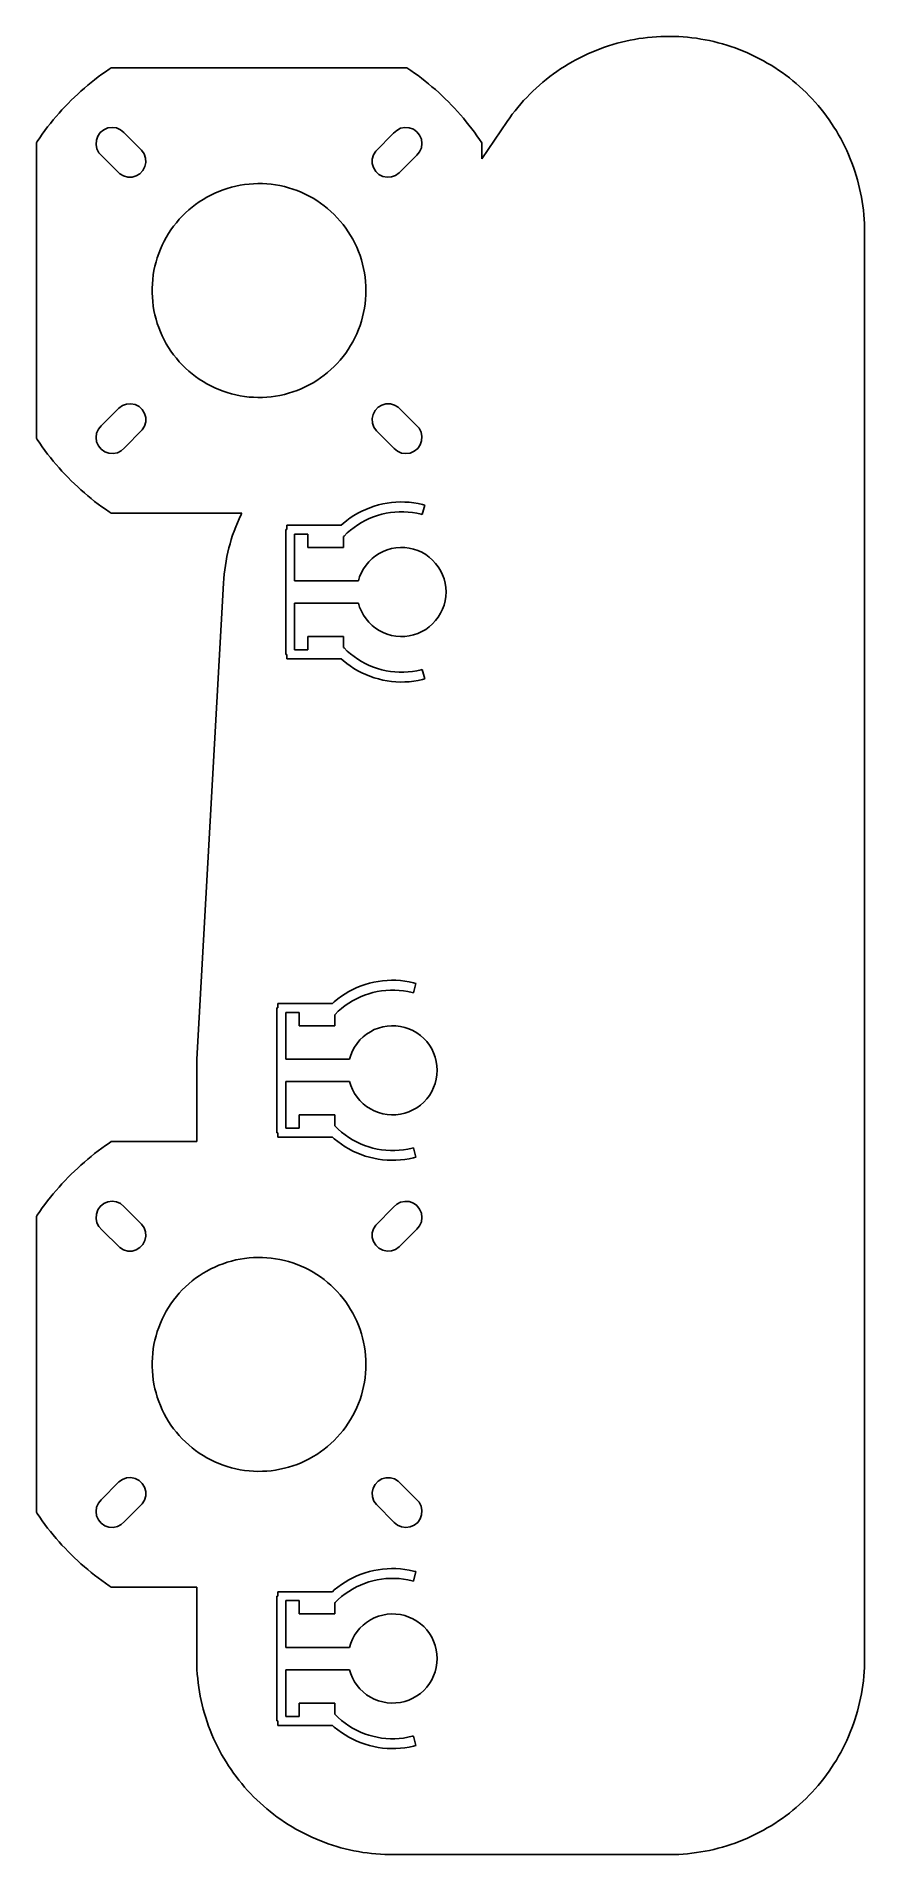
# Model space of a CAD drawing. Header units: metres. Extents: x -46 to 47, y -250 to -46.
import ezdxf

# ---------------------------------------------------------------- set-up
doc = ezdxf.new("R2010")
doc.units = ezdxf.units.M

msp = doc.modelspace()

# ---------------------------------------------------------------- linework, layer by layer
for p, q in [((18.7257, -46.9137), (18.2491, -47.0614)), ((19.2056, -46.7768), (18.7257, -46.9137)), ((19.6885, -46.6508), (19.2056, -46.7768)), ((20.1741, -46.5358), (19.6885, -46.6508)), ((20.6621, -46.4319), (20.1741, -46.5358)), ((21.1524, -46.3391), (20.6621, -46.4319)), ((21.6447, -46.2574), (21.1524, -46.3391)), ((22.1387, -46.1869), (21.6447, -46.2574)), ((22.6342, -46.1276), (22.1387, -46.1869)), ((23.1309, -46.0795), (22.6342, -46.1276)), ((23.6286, -46.0428), (23.1309, -46.0795)), ((24.1269, -46.0173), (23.6286, -46.0428)), ((24.6257, -46.0032), (24.1269, -46.0173)), ((25.1248, -46.0004), (24.6257, -46.0032)), ((25.6237, -46.0088), (25.1248, -46.0004)), ((26.1223, -46.0286), (25.6237, -46.0088)), ((26.6204, -46.0598), (26.1223, -46.0286)), ((27.1176, -46.1021), (26.6204, -46.0598)), ((27.6137, -46.1558), (27.1176, -46.1021)), ((28.1085, -46.2207), (27.6137, -46.1558)), ((28.6016, -46.2968), (28.1085, -46.2207)), ((29.093, -46.3841), (28.6016, -46.2968)), ((29.5822, -46.4825), (29.093, -46.3841)), ((30.069, -46.5919), (29.5822, -46.4825)), ((30.5533, -46.7124), (30.069, -46.5919)), ((31.0347, -46.8439), (30.5533, -46.7124)), ((31.513, -46.9862), (31.0347, -46.8439)), ((14.1444, -48.8648), (13.7132, -49.116)), ((14.5812, -48.6235), (14.1444, -48.8648)), ((15.0233, -48.3922), (14.5812, -48.6235)), ((15.4706, -48.171), (15.0233, -48.3922)), ((15.9228, -47.9599), (15.4706, -48.171)), ((16.3797, -47.7592), (15.9228, -47.9599)), ((16.841, -47.5689), (16.3797, -47.7592)), ((17.3065, -47.3891), (16.841, -47.5689)), ((17.7759, -47.2199), (17.3065, -47.3891)), ((18.2491, -47.0614), (17.7759, -47.2199)), ((31.9879, -47.1393), (31.513, -46.9862)), ((32.4593, -47.3032), (31.9879, -47.1393)), ((32.9268, -47.4777), (32.4593, -47.3032)), ((33.3902, -47.6627), (32.9268, -47.4777)), ((33.8493, -47.8583), (33.3902, -47.6627)), ((34.3039, -48.0641), (33.8493, -47.8583)), ((34.7536, -48.2803), (34.3039, -48.0641)), ((35.1984, -48.5066), (34.7536, -48.2803)), ((35.6379, -48.7429), (35.1984, -48.5066)), ((36.0719, -48.9892), (35.6379, -48.7429)), ((-39.4523, -50.8604), (-39.844, -51.1712)), ((-39.0556, -50.5562), (-39.4523, -50.8604)), ((-38.6538, -50.2586), (-39.0556, -50.5562)), ((-38.2471, -49.9678), (-38.6538, -50.2586)), ((-37.8356, -49.6838), (-38.2471, -49.9678)), ((-37.5842, -49.5163), (-37.8356, -49.6838)), ((-4.4147, -49.5163), (-37.5842, -49.5163)), ((-3.95805, -49.8249), (-4.4147, -49.5163)), ((-3.54895, -50.1124), (-3.95805, -49.8249)), ((-3.1447, -50.4066), (-3.54895, -50.1124)), ((-2.74542, -50.7075), (-3.1447, -50.4066)), ((-2.3512, -51.015), (-2.74542, -50.7075)), ((11.2554, -50.8219), (10.8693, -51.1381)), ((11.6485, -50.5146), (11.2554, -50.8219)), ((12.0485, -50.2163), (11.6485, -50.5146)), ((12.4552, -49.9271), (12.0485, -50.2163)), ((12.8684, -49.6472), (12.4552, -49.9271)), ((13.2877, -49.3768), (12.8684, -49.6472)), ((13.7132, -49.116), (13.2877, -49.3768)), ((36.5003, -49.2452), (36.0719, -48.9892)), ((36.9227, -49.5108), (36.5003, -49.2452)), ((37.339, -49.786), (36.9227, -49.5108)), ((37.7489, -50.0706), (37.339, -49.786)), ((38.1523, -50.3643), (37.7489, -50.0706)), ((38.5489, -50.6672), (38.1523, -50.3643)), ((38.9386, -50.9789), (38.5489, -50.6672)), ((39.321, -51.2995), (38.9386, -50.9789)), ((-41.7215, -52.8207), (-42.0802, -53.1691)), ((-41.3571, -52.4784), (-41.7215, -52.8207)), ((-40.9871, -52.1422), (-41.3571, -52.4784)), ((-40.6114, -51.8122), (-40.9871, -52.1422)), ((-40.2304, -51.4885), (-40.6114, -51.8122)), ((-39.844, -51.1712), (-40.2304, -51.4885)), ((-1.96216, -51.3291), (-2.3512, -51.015)), ((-1.5784, -51.6496), (-1.96216, -51.3291)), ((-1.20004, -51.9764), (-1.5784, -51.6496)), ((-0.82719, -52.3095), (-1.20004, -51.9764)), ((-0.45993, -52.6488), (-0.82719, -52.3095)), ((-0.09839, -52.9941), (-0.45993, -52.6488)), ((0.25734, -53.3455), (-0.09839, -52.9941)), ((9.05177, -52.8456), (8.71216, -53.2113)), ((9.3996, -52.4878), (9.05177, -52.8456)), ((9.75545, -52.138), (9.3996, -52.4878)), ((10.1191, -51.7963), (9.75545, -52.138)), ((10.4905, -51.463), (10.1191, -51.7963)), ((10.8693, -51.1381), (10.4905, -51.463)), ((39.6961, -51.6286), (39.321, -51.2995)), ((40.0637, -51.9661), (39.6961, -51.6286)), ((40.4235, -52.3119), (40.0637, -51.9661)), ((40.7753, -52.6657), (40.4235, -52.3119)), ((41.119, -53.0275), (40.7753, -52.6657)), ((41.4545, -53.3969), (41.119, -53.0275)), ((-43.7837, -54.9977), (-44.1058, -55.3802)), ((-43.4553, -54.6207), (-43.7837, -54.9977)), ((-43.1207, -54.2493), (-43.4553, -54.6207)), ((-42.7799, -53.8834), (-43.1207, -54.2493)), ((-42.433, -53.5233), (-42.7799, -53.8834)), ((-42.0802, -53.1691), (-42.433, -53.5233)), ((0.60718, -53.7027), (0.25734, -53.3455)), ((0.95102, -54.0656), (0.60718, -53.7027)), ((1.28876, -54.4343), (0.95102, -54.0656)), ((1.62032, -54.8086), (1.28876, -54.4343)), ((1.94557, -55.1883), (1.62032, -54.8086)), ((7.43919, -54.7479), (7.14314, -55.1496)), ((7.74428, -54.353), (7.43919, -54.7479)), ((8.05824, -53.9651), (7.74428, -54.353)), ((8.38094, -53.5845), (8.05824, -53.9651)), ((8.71216, -53.2113), (8.38094, -53.5845)), ((41.7815, -53.7739), (41.4545, -53.3969)), ((42.0998, -54.1582), (41.7815, -53.7739)), ((42.4094, -54.5496), (42.0998, -54.1582)), ((42.71, -54.9479), (42.4094, -54.5496)), ((43.0014, -55.3529), (42.71, -54.9479)), ((-45.3291, -56.9619), (-45.6183, -57.3698)), ((-45.0332, -56.5588), (-45.3291, -56.9619)), ((-44.7307, -56.1608), (-45.0332, -56.5588)), ((-44.4215, -55.7679), (-44.7307, -56.1608)), ((-44.1058, -55.3802), (-44.4215, -55.7679)), ((-39.0982, -57.1863), (-38.8155, -56.7858)), ((-38.8155, -56.7858), (-38.4352, -56.4765)), ((-38.4352, -56.4765), (-37.9856, -56.2812)), ((-37.9856, -56.2812), (-37.5, -56.2144)), ((-37.5, -56.2144), (-37.0144, -56.2812)), ((-37.0144, -56.2812), (-36.5647, -56.4765)), ((-36.5647, -56.4765), (-36.1845, -56.7858)), ((-36.1845, -56.7858), (-34.1845, -58.7858)), ((-7.89627, -58.8785), (-5.89627, -56.8785)), ((-5.89627, -56.8785), (-5.53802, -56.5439)), ((-5.53802, -56.5439), (-5.10278, -56.3184)), ((-5.10278, -56.3184), (-4.62283, -56.2186)), ((-4.62283, -56.2186), (-4.13377, -56.2521)), ((-4.13377, -56.2521), (-3.67188, -56.4162)), ((-3.67188, -56.4162), (-3.27139, -56.6989)), ((-3.27139, -56.6989), (-2.96204, -57.0792)), ((-2.96204, -57.0792), (-2.76674, -57.5288)), ((2.26447, -55.5734), (1.94557, -55.1883)), ((2.5769, -55.9637), (2.26447, -55.5734)), ((2.88278, -56.3592), (2.5769, -55.9637)), ((3.18204, -56.7597), (2.88278, -56.3592)), ((3.47456, -57.1652), (3.18204, -56.7597)), ((6.85628, -55.5579), (4, -59.7358)), ((7.14314, -55.1496), (6.85628, -55.5579)), ((43.2837, -55.7645), (43.0014, -55.3529)), ((43.5565, -56.1823), (43.2837, -55.7645)), ((43.8197, -56.6062), (43.5565, -56.1823)), ((44.0733, -57.036), (43.8197, -56.6062)), ((44.3171, -57.4715), (44.0733, -57.036)), ((-45.9006, -57.7824), (-46, -57.933)), ((-46, -57.933), (-46, -91.0958)), ((-45.6183, -57.3698), (-45.9006, -57.7824)), ((-39.2958, -58.1373), (-39.2623, -57.6482)), ((-39.1961, -58.6172), (-39.2958, -58.1373)), ((-39.2623, -57.6482), (-39.0982, -57.1863)), ((-38.9705, -59.0524), (-39.1961, -58.6172)), ((-38.636, -59.4107), (-38.9705, -59.0524)), ((-34.1845, -58.7858), (-33.9018, -59.1863)), ((-8.15097, -59.2973), (-7.89627, -58.8785)), ((-2.96204, -58.9497), (-3.27139, -59.3299)), ((-2.76674, -58.5001), (-2.96204, -58.9497)), ((-2.76674, -57.5288), (-2.7, -58.0144)), ((-2.7, -58.0144), (-2.76674, -58.5001)), ((3.7603, -57.5755), (3.47456, -57.1652)), ((4, -57.9322), (3.7603, -57.5755)), ((4, -59.7358), (4, -57.9322)), ((44.5509, -57.9123), (44.3171, -57.4715)), ((44.7747, -58.3583), (44.5509, -57.9123)), ((44.9883, -58.8093), (44.7747, -58.3583)), ((45.1916, -59.265), (44.9883, -58.8093)), ((-36.636, -61.4107), (-38.636, -59.4107)), ((-34.0294, -61.0524), (-34.364, -61.4107)), ((-33.8039, -60.6172), (-34.0294, -61.0524)), ((-33.9018, -59.1863), (-33.7376, -59.6482)), ((-33.7042, -60.1373), (-33.8039, -60.6172)), ((-33.7376, -59.6482), (-33.7042, -60.1373)), ((-8.28323, -59.7693), (-8.15097, -59.2973)), ((-8.28323, -60.2595), (-8.28323, -59.7693)), ((-8.15097, -60.7316), (-8.28323, -60.2595)), ((-7.89627, -61.1504), (-8.15097, -60.7316)), ((-7.53802, -61.485), (-7.89627, -61.1504)), ((-3.27139, -59.3299), (-5.27139, -61.3299)), ((45.3845, -59.7253), (45.1916, -59.265)), ((45.5669, -60.1897), (45.3845, -59.7253)), ((45.7388, -60.6582), (45.5669, -60.1897)), ((45.9, -61.1305), (45.7388, -60.6582)), ((46.0504, -61.6063), (45.9, -61.1305)), ((-36.2171, -61.6654), (-36.636, -61.4107)), ((-35.7451, -61.7977), (-36.2171, -61.6654)), ((-35.2549, -61.7977), (-35.7451, -61.7977)), ((-34.7829, -61.6654), (-35.2549, -61.7977)), ((-34.364, -61.4107), (-34.7829, -61.6654)), ((-25.5056, -63.3924), (-25.039, -63.2146)), ((-25.039, -63.2146), (-24.5654, -63.0564)), ((-24.5654, -63.0564), (-24.0857, -62.918)), ((-24.0857, -62.918), (-23.6006, -62.7996)), ((-23.6006, -62.7996), (-23.1111, -62.7016)), ((-23.1111, -62.7016), (-22.6179, -62.624)), ((-22.6179, -62.624), (-22.1218, -62.567)), ((-22.1218, -62.567), (-21.6239, -62.5307)), ((-21.6239, -62.5307), (-21.1248, -62.5151)), ((-21.1248, -62.5151), (-20.6256, -62.5203)), ((-20.6256, -62.5203), (-20.127, -62.5462)), ((-20.127, -62.5462), (-19.6298, -62.5929)), ((-19.6298, -62.5929), (-19.1351, -62.6602)), ((-19.1351, -62.6602), (-18.6436, -62.7481)), ((-18.6436, -62.7481), (-18.1562, -62.8563)), ((-18.1562, -62.8563), (-17.6737, -62.9846)), ((-17.6737, -62.9846), (-17.1969, -63.133)), ((-17.1969, -63.133), (-16.7268, -63.3011)), ((-7.10278, -61.7105), (-7.53802, -61.485)), ((-6.62283, -61.8102), (-7.10278, -61.7105)), ((-6.13377, -61.7768), (-6.62283, -61.8102)), ((-5.67188, -61.6126), (-6.13377, -61.7768)), ((-5.27139, -61.3299), (-5.67188, -61.6126)), ((46.19, -62.0854), (46.0504, -61.6063)), ((46.3187, -62.5675), (46.19, -62.0854)), ((46.4364, -63.0524), (46.3187, -62.5675)), ((46.5432, -63.5399), (46.4364, -63.0524)), ((-28.8926, -65.4752), (-28.5097, -65.1547)), ((-28.5097, -65.1547), (-28.1139, -64.8504)), ((-28.1139, -64.8504), (-27.7057, -64.5629)), ((-27.7057, -64.5629), (-27.2859, -64.2925)), ((-27.2859, -64.2925), (-26.8553, -64.0399)), ((-26.8553, -64.0399), (-26.4145, -63.8054)), ((-26.4145, -63.8054), (-25.9643, -63.5894)), ((-25.9643, -63.5894), (-25.5056, -63.3924)), ((-16.7268, -63.3011), (-16.264, -63.4885)), ((-16.264, -63.4885), (-15.8095, -63.6951)), ((-15.8095, -63.6951), (-15.3639, -63.9204)), ((-15.3639, -63.9204), (-14.9281, -64.164)), ((-14.9281, -64.164), (-14.5028, -64.4255)), ((-14.5028, -64.4255), (-14.0887, -64.7045)), ((-14.0887, -64.7045), (-13.6866, -65.0005)), ((-13.6866, -65.0005), (-13.2972, -65.313)), ((46.6388, -64.0297), (46.5432, -63.5399)), ((46.7233, -64.5215), (46.6388, -64.0297)), ((46.7966, -65.0151), (46.7233, -64.5215)), ((46.8587, -65.5102), (46.7966, -65.0151)), ((-30.8813, -67.7056), (-30.5895, -67.3004)), ((-30.5895, -67.3004), (-30.2811, -66.9077)), ((-30.2811, -66.9077), (-29.9566, -66.5282)), ((-29.9566, -66.5282), (-29.6166, -66.1626)), ((-29.6166, -66.1626), (-29.2618, -65.8114)), ((-29.2618, -65.8114), (-28.8926, -65.4752)), ((-13.2972, -65.313), (-12.9211, -65.6414)), ((-12.9211, -65.6414), (-12.559, -65.9851)), ((-12.559, -65.9851), (-12.2115, -66.3436)), ((-12.2115, -66.3436), (-11.8792, -66.7163)), ((-11.8792, -66.7163), (-11.5627, -67.1025)), ((-11.5627, -67.1025), (-11.2625, -67.5015)), ((46.9095, -66.0066), (46.8587, -65.5102)), ((46.9491, -66.5041), (46.9095, -66.0066)), ((46.9774, -67.0023), (46.9491, -66.5041)), ((46.9943, -67.501), (46.9774, -67.0023)), ((-31.8728, -69.4367), (-31.6521, -68.9888)), ((-31.6521, -68.9888), (-31.413, -68.5505)), ((-31.413, -68.5505), (-31.1559, -68.1225)), ((-31.1559, -68.1225), (-30.8813, -67.7056)), ((-11.2625, -67.5015), (-10.9792, -67.9126)), ((-10.9792, -67.9126), (-10.7133, -68.3352)), ((-10.7133, -68.3352), (-10.4651, -68.7684)), ((-10.4651, -68.7684), (-10.2352, -69.2116)), ((-10.2352, -69.2116), (-10.024, -69.664)), ((47, -68), (46.9943, -67.501)), ((47, -228), (47, -68)), ((-32.6871, -71.792), (-32.5638, -71.3082)), ((-32.5638, -71.3082), (-32.4204, -70.83)), ((-32.4204, -70.83), (-32.2572, -70.3581)), ((-32.2572, -70.3581), (-32.0746, -69.8934)), ((-32.0746, -69.8934), (-31.8728, -69.4367)), ((-10.024, -69.664), (-9.83168, -70.1248)), ((-9.83168, -70.1248), (-9.65875, -70.5932)), ((-9.65875, -70.5932), (-9.50545, -71.0684)), ((-9.50545, -71.0684), (-9.37204, -71.5495)), ((-32.9766, -73.7659), (-32.9351, -73.2684)), ((-32.9351, -73.2684), (-32.873, -72.773)), ((-32.873, -72.773), (-32.7902, -72.2806)), ((-32.7902, -72.2806), (-32.6871, -71.792)), ((-9.37204, -71.5495), (-9.25877, -72.0358)), ((-9.25877, -72.0358), (-9.16583, -72.5263)), ((-9.16583, -72.5263), (-9.09337, -73.0203)), ((-9.09337, -73.0203), (-9.04152, -73.5169)), ((-32.9974, -74.2648), (-32.9766, -73.7659)), ((-32.9974, -74.7641), (-32.9974, -74.2648)), ((-32.9766, -75.2629), (-32.9974, -74.7641)), ((-32.9351, -75.7605), (-32.9766, -75.2629)), ((-9.04152, -73.5169), (-9.01038, -74.0152)), ((-9.01038, -75.0136), (-9.04152, -75.5119)), ((-9.01038, -74.0152), (-9, -74.5144)), ((-9, -74.5144), (-9.01038, -75.0136)), ((-32.873, -76.2559), (-32.9351, -75.7605)), ((-32.7902, -76.7483), (-32.873, -76.2559)), ((-32.6871, -77.2368), (-32.7902, -76.7483)), ((-32.5638, -77.7206), (-32.6871, -77.2368)), ((-9.37204, -77.4794), (-9.50545, -77.9605)), ((-9.25877, -76.9931), (-9.37204, -77.4794)), ((-9.16583, -76.5025), (-9.25877, -76.9931)), ((-9.09337, -76.0085), (-9.16583, -76.5025)), ((-9.04152, -75.5119), (-9.09337, -76.0085)), ((-32.4204, -78.1989), (-32.5638, -77.7206)), ((-32.2572, -78.6708), (-32.4204, -78.1989)), ((-32.0746, -79.1354), (-32.2572, -78.6708)), ((-31.8728, -79.5921), (-32.0746, -79.1354)), ((-10.024, -79.3648), (-10.2352, -79.8172)), ((-9.83168, -78.9041), (-10.024, -79.3648)), ((-9.65875, -78.4357), (-9.83168, -78.9041)), ((-9.50545, -77.9605), (-9.65875, -78.4357)), ((-31.6521, -80.04), (-31.8728, -79.5921)), ((-31.413, -80.4783), (-31.6521, -80.04)), ((-31.1559, -80.9064), (-31.413, -80.4783)), ((-30.8813, -81.3233), (-31.1559, -80.9064)), ((-30.5895, -81.7285), (-30.8813, -81.3233)), ((-11.2625, -81.5274), (-11.5627, -81.9264)), ((-10.9792, -81.1163), (-11.2625, -81.5274)), ((-10.7133, -80.6937), (-10.9792, -81.1163)), ((-10.4651, -80.2604), (-10.7133, -80.6937)), ((-10.2352, -79.8172), (-10.4651, -80.2604)), ((-30.2811, -82.1211), (-30.5895, -81.7285)), ((-29.9566, -82.5006), (-30.2811, -82.1211)), ((-29.6166, -82.8663), (-29.9566, -82.5006)), ((-29.2618, -83.2175), (-29.6166, -82.8663)), ((-28.8926, -83.5536), (-29.2618, -83.2175)), ((-28.5097, -83.8741), (-28.8926, -83.5536)), ((-12.9211, -83.3875), (-13.2972, -83.7159)), ((-12.559, -83.0437), (-12.9211, -83.3875)), ((-12.2115, -82.6852), (-12.559, -83.0437)), ((-11.8792, -82.3125), (-12.2115, -82.6852)), ((-11.5627, -81.9264), (-11.8792, -82.3125)), ((-28.1139, -84.1784), (-28.5097, -83.8741)), ((-27.7057, -84.466), (-28.1139, -84.1784)), ((-27.2859, -84.7363), (-27.7057, -84.466)), ((-26.8553, -84.989), (-27.2859, -84.7363)), ((-26.4145, -85.2234), (-26.8553, -84.989)), ((-25.9643, -85.4394), (-26.4145, -85.2234)), ((-25.5056, -85.6365), (-25.9643, -85.4394)), ((-25.039, -85.8143), (-25.5056, -85.6365)), ((-16.264, -85.5403), (-16.7268, -85.7278)), ((-15.8095, -85.3338), (-16.264, -85.5403)), ((-15.3639, -85.1085), (-15.8095, -85.3338)), ((-14.9281, -84.8649), (-15.3639, -85.1085)), ((-14.5028, -84.6033), (-14.9281, -84.8649)), ((-14.0887, -84.3243), (-14.5028, -84.6033)), ((-13.6866, -84.0283), (-14.0887, -84.3243)), ((-13.2972, -83.7159), (-13.6866, -84.0283)), ((-38.7286, -89.6989), (-36.7286, -87.6989)), ((-36.7286, -87.6989), (-36.3281, -87.4162)), ((-36.3281, -87.4162), (-35.8662, -87.2521)), ((-35.8662, -87.2521), (-35.3772, -87.2186)), ((-35.3772, -87.2186), (-34.8972, -87.3184)), ((-34.8972, -87.3184), (-34.462, -87.5439)), ((-34.462, -87.5439), (-34.1037, -87.8785)), ((-24.5654, -85.9725), (-25.039, -85.8143)), ((-24.0857, -86.1109), (-24.5654, -85.9725)), ((-23.6006, -86.2292), (-24.0857, -86.1109)), ((-23.1111, -86.3273), (-23.6006, -86.2292)), ((-22.6179, -86.4049), (-23.1111, -86.3273)), ((-22.1218, -86.4619), (-22.6179, -86.4049)), ((-21.6239, -86.4982), (-22.1218, -86.4619)), ((-21.1248, -86.5138), (-21.6239, -86.4982)), ((-20.6256, -86.5086), (-21.1248, -86.5138)), ((-20.127, -86.4826), (-20.6256, -86.5086)), ((-19.6298, -86.4359), (-20.127, -86.4826)), ((-19.1351, -86.3686), (-19.6298, -86.4359)), ((-18.6436, -86.2808), (-19.1351, -86.3686)), ((-18.1562, -86.1726), (-18.6436, -86.2808)), ((-17.6737, -86.0442), (-18.1562, -86.1726)), ((-17.1969, -85.8958), (-17.6737, -86.0442)), ((-16.7268, -85.7278), (-17.1969, -85.8958)), ((-7.97054, -87.9764), (-7.63596, -87.6181)), ((-7.63596, -87.6181), (-7.21712, -87.3634)), ((-7.21712, -87.3634), (-6.74509, -87.2312)), ((-6.74509, -87.2312), (-6.2549, -87.2312)), ((-6.2549, -87.2312), (-5.78287, -87.3634)), ((-5.78287, -87.3634), (-5.36403, -87.6181)), ((-5.36403, -87.6181), (-3.36403, -89.6181)), ((-39.0379, -90.0792), (-38.7286, -89.6989)), ((-34.1037, -87.8785), (-33.849, -88.2973)), ((-33.849, -89.7316), (-34.1037, -90.1504)), ((-33.849, -88.2973), (-33.7168, -88.7693)), ((-33.7168, -89.2595), (-33.849, -89.7316)), ((-33.7168, -88.7693), (-33.7168, -89.2595)), ((-8.29579, -88.8916), (-8.19606, -88.4116)), ((-8.26234, -89.3806), (-8.29579, -88.8916)), ((-8.09819, -89.8425), (-8.26234, -89.3806)), ((-8.19606, -88.4116), (-7.97054, -87.9764)), ((-3.36403, -89.6181), (-3.02945, -89.9764)), ((-46, -91.0958), (-45.9006, -91.2464)), ((-45.9006, -91.2464), (-45.6183, -91.6591)), ((-45.6183, -91.6591), (-45.3291, -92.067)), ((-39.3, -91.0144), (-39.2332, -90.5288)), ((-39.2332, -91.5001), (-39.3, -91.0144)), ((-39.2332, -90.5288), (-39.0379, -90.0792)), ((-39.0379, -91.9497), (-39.2332, -91.5001)), ((-34.1037, -90.1504), (-36.1037, -92.1504)), ((-7.81549, -90.243), (-8.09819, -89.8425)), ((-5.81549, -92.243), (-7.81549, -90.243)), ((-3.02945, -89.9764), (-2.80392, -90.4116)), ((-2.73764, -91.3806), (-2.90179, -91.8425)), ((-2.80392, -90.4116), (-2.70419, -90.8916)), ((-2.70419, -90.8916), (-2.73764, -91.3806)), ((-45.3291, -92.067), (-45.0332, -92.47)), ((-45.0332, -92.47), (-44.7307, -92.868)), ((-44.7307, -92.868), (-44.4215, -93.261)), ((-44.4215, -93.261), (-44.1058, -93.6487)), ((-44.1058, -93.6487), (-43.7837, -94.0311)), ((-38.7286, -92.3299), (-39.0379, -91.9497)), ((-38.3281, -92.6126), (-38.7286, -92.3299)), ((-37.8662, -92.7768), (-38.3281, -92.6126)), ((-37.3772, -92.8102), (-37.8662, -92.7768)), ((-36.8972, -92.7105), (-37.3772, -92.8102)), ((-36.462, -92.485), (-36.8972, -92.7105)), ((-36.1037, -92.1504), (-36.462, -92.485)), ((-5.43524, -92.5524), (-5.81549, -92.243)), ((-4.98563, -92.7477), (-5.43524, -92.5524)), ((-4.5, -92.8144), (-4.98563, -92.7477)), ((-4.01436, -92.7477), (-4.5, -92.8144)), ((-3.56474, -92.5524), (-4.01436, -92.7477)), ((-3.18449, -92.243), (-3.56474, -92.5524)), ((-2.90179, -91.8425), (-3.18449, -92.243)), ((-43.7837, -94.0311), (-43.4553, -94.4081)), ((-43.4553, -94.4081), (-43.1207, -94.7796)), ((-43.1207, -94.7796), (-42.7799, -95.1454)), ((-42.7799, -95.1454), (-42.433, -95.5055)), ((-42.433, -95.5055), (-42.0802, -95.8598)), ((-42.0802, -95.8598), (-41.7215, -96.2081)), ((-41.7215, -96.2081), (-41.3571, -96.5505)), ((-41.3571, -96.5505), (-40.9871, -96.8867)), ((-40.9871, -96.8867), (-40.6114, -97.2167)), ((-40.6114, -97.2167), (-40.2304, -97.5403)), ((-40.2304, -97.5403), (-39.844, -97.8576)), ((-39.844, -97.8576), (-39.4523, -98.1684)), ((-39.4523, -98.1684), (-39.0556, -98.4727)), ((-39.0556, -98.4727), (-38.6538, -98.7702)), ((-38.6538, -98.7702), (-38.2471, -99.0611)), ((-38.2471, -99.0611), (-37.8356, -99.3451)), ((-37.8356, -99.3451), (-37.5842, -99.5125)), ((-37.5842, -99.5125), (-22.9462, -99.5125)), ((-23.0194, -99.6598), (-23.2301, -100.112)), ((-22.9462, -99.5125), (-23.0194, -99.6598)), ((-10.7533, -100.036), (-10.3357, -99.7619)), ((-10.3357, -99.7619), (-9.90506, -99.5085)), ((-9.90506, -99.5085), (-9.46243, -99.2768)), ((-9.46243, -99.2768), (-9.0089, -99.0672)), ((-9.0089, -99.0672), (-8.54553, -98.8803)), ((-8.15573, -99.9089), (-8.61525, -100.096)), ((-8.54553, -98.8803), (-8.0735, -98.7165)), ((-7.68663, -99.7478), (-8.15573, -99.9089)), ((-8.0735, -98.7165), (-7.59395, -98.5763)), ((-7.20937, -99.6129), (-7.68663, -99.7478)), ((-7.59395, -98.5763), (-7.10805, -98.4599)), ((-6.72539, -99.5044), (-7.20937, -99.6129)), ((-7.10805, -98.4599), (-6.61699, -98.3678)), ((-6.23618, -99.4228), (-6.72539, -99.5044)), ((-6.61699, -98.3678), (-6.12196, -98.3)), ((-5.74321, -99.3682), (-6.23618, -99.4228)), ((-6.12196, -98.3), (-5.62421, -98.2568)), ((-5.24799, -99.3409), (-5.74321, -99.3682)), ((-5.62421, -98.2568), (-5.12491, -98.2383)), ((-4.752, -99.3409), (-5.24799, -99.3409)), ((-5.12491, -98.2383), (-4.62532, -98.2444)), ((-4.25677, -99.3682), (-4.752, -99.3409)), ((-4.62532, -98.2444), (-4.12663, -98.2753)), ((-3.76381, -99.4228), (-4.25677, -99.3682)), ((-4.12663, -98.2753), (-3.6301, -98.3308)), ((-3.2746, -99.5044), (-3.76381, -99.4228)), ((-3.6301, -98.3308), (-3.1369, -98.4108)), ((-2.79062, -99.6129), (-3.2746, -99.5044)), ((-3.1369, -98.4108), (-2.64827, -98.5151)), ((-2.67128, -99.6466), (-2.79062, -99.6129)), ((-2.38672, -98.5846), (-2.67128, -99.6466)), ((-2.64827, -98.5151), (-2.38672, -98.5846)), ((-23.9585, -101.968), (-24.1115, -102.442)), ((-23.7938, -101.497), (-23.9585, -101.968)), ((-23.6175, -101.031), (-23.7938, -101.497)), ((-23.4295, -100.569), (-23.6175, -101.031)), ((-23.2301, -100.112), (-23.4295, -100.569)), ((-18, -115.337), (-18, -101.337)), ((-18, -101.337), (-17.875, -101.337)), ((-17.875, -101.337), (-17.875, -100.837)), ((-17.875, -100.837), (-11.7601, -100.837)), ((-15.5, -101.837), (-17, -101.837)), ((-17, -101.837), (-17, -107.087)), ((-15.5, -103.337), (-15.5, -101.837)), ((-11.7601, -100.837), (-11.5452, -100.645)), ((-11.5452, -100.645), (-11.1567, -100.331)), ((-11.0955, -101.716), (-11.451, -102.062)), ((-11.1567, -100.331), (-10.7533, -100.036)), ((-10.7215, -101.39), (-11.0955, -101.716)), ((-10.3301, -101.086), (-10.7215, -101.39)), ((-9.92253, -100.803), (-10.3301, -101.086)), ((-9.49998, -100.543), (-9.92253, -100.803)), ((-9.0638, -100.307), (-9.49998, -100.543)), ((-8.61525, -100.096), (-9.0638, -100.307)), ((-24.4986, -103.887), (-24.6034, -104.375)), ((-24.3815, -103.402), (-24.4986, -103.887)), ((-24.2525, -102.921), (-24.3815, -103.402)), ((-24.1115, -102.442), (-24.2525, -102.921)), ((-11.5, -103.337), (-15.5, -103.337)), ((-11.451, -102.062), (-11.5, -102.115)), ((-11.5, -102.115), (-11.5, -103.337)), ((-7.91872, -104.278), (-7.5, -104.007)), ((-7.5, -104.007), (-7.05643, -103.78)), ((-7.05643, -103.78), (-6.59242, -103.598)), ((-6.59242, -103.598), (-6.11259, -103.463)), ((-6.11259, -103.463), (-5.6217, -103.376)), ((-5.6217, -103.376), (-5.12465, -103.339)), ((-5.12465, -103.339), (-4.62634, -103.351)), ((-4.62634, -103.351), (-4.13176, -103.413)), ((-4.13176, -103.413), (-3.6458, -103.524)), ((-3.6458, -103.524), (-3.17329, -103.683)), ((-3.17329, -103.683), (-2.71893, -103.888)), ((-2.71893, -103.888), (-2.28726, -104.137)), ((-24.8448, -105.851), (-24.9006, -106.346)), ((-24.7766, -105.357), (-24.8448, -105.851)), ((-24.6962, -104.865), (-24.7766, -105.357)), ((-24.6034, -104.375), (-24.6962, -104.865)), ((-9.50484, -106.168), (-9.26645, -105.73)), ((-9.26645, -105.73), (-8.98566, -105.318)), ((-8.98566, -105.318), (-8.66525, -104.937)), ((-8.66525, -104.937), (-8.30843, -104.589)), ((-8.30843, -104.589), (-7.91872, -104.278)), ((-2.28726, -104.137), (-1.88254, -104.428)), ((-1.88254, -104.428), (-1.5088, -104.758)), ((-1.5088, -104.758), (-1.16977, -105.124)), ((-1.16977, -105.124), (-0.86881, -105.521)), ((-0.86881, -105.521), (-0.60889, -105.946)), ((-0.60889, -105.946), (-0.39261, -106.395)), ((-24.9751, -107.341), (-27.9646, -160.753)), ((-24.9441, -106.843), (-24.9751, -107.341)), ((-24.9006, -106.346), (-24.9441, -106.843)), ((-17, -107.087), (-9.84038, -107.087)), ((-9.84038, -107.087), (-9.69846, -106.627)), ((-9.69846, -106.627), (-9.50484, -106.168)), ((-0.39261, -106.395), (-0.22212, -106.864)), ((-0.22212, -106.864), (-0.09914, -107.347)), ((-0.09914, -107.347), (-0.02484, -107.84)), ((-0.02484, -107.84), (0, -108.337)), ((-9.84038, -109.587), (-17, -109.587)), ((-17, -109.587), (-17, -114.837)), ((-9.69846, -110.048), (-9.84038, -109.587)), ((-9.50484, -110.507), (-9.69846, -110.048)), ((-0.22212, -109.811), (-0.39261, -110.28)), ((-0.09914, -109.328), (-0.22212, -109.811)), ((-0.02484, -108.835), (-0.09914, -109.328)), ((0, -108.337), (-0.02484, -108.835)), ((-9.26645, -110.945), (-9.50484, -110.507)), ((-8.98566, -111.357), (-9.26645, -110.945)), ((-8.66525, -111.738), (-8.98566, -111.357)), ((-8.30843, -112.086), (-8.66525, -111.738)), ((-7.91872, -112.397), (-8.30843, -112.086)), ((-1.5088, -111.917), (-1.88254, -112.247)), ((-1.16977, -111.551), (-1.5088, -111.917)), ((-0.86881, -111.154), (-1.16977, -111.551)), ((-0.60889, -110.729), (-0.86881, -111.154)), ((-0.39261, -110.28), (-0.60889, -110.729)), ((-15.5, -114.837), (-15.5, -113.337)), ((-15.5, -113.337), (-11.5, -113.337)), ((-11.5, -113.337), (-11.5, -114.56)), ((-7.49998, -112.668), (-7.91872, -112.397)), ((-7.05643, -112.895), (-7.49998, -112.668)), ((-6.59242, -113.077), (-7.05643, -112.895)), ((-6.11259, -113.212), (-6.59242, -113.077)), ((-5.6217, -113.299), (-6.11259, -113.212)), ((-5.12465, -113.336), (-5.6217, -113.299)), ((-4.62634, -113.324), (-5.12465, -113.336)), ((-4.13176, -113.262), (-4.62634, -113.324)), ((-3.6458, -113.151), (-4.13176, -113.262)), ((-3.17329, -112.992), (-3.6458, -113.151)), ((-2.71893, -112.787), (-3.17329, -112.992)), ((-2.28726, -112.538), (-2.71893, -112.787)), ((-1.88254, -112.247), (-2.28726, -112.538)), ((-17.875, -115.337), (-18, -115.337)), ((-17.875, -115.837), (-17.875, -115.337)), ((-11.7601, -115.837), (-17.875, -115.837)), ((-17, -114.837), (-15.5, -114.837)), ((-11.5452, -116.03), (-11.7601, -115.837)), ((-11.1567, -116.344), (-11.5452, -116.03)), ((-11.5, -114.56), (-11.451, -114.613)), ((-11.451, -114.613), (-11.0955, -114.959)), ((-11.0955, -114.959), (-10.7215, -115.285)), ((-10.7215, -115.285), (-10.3301, -115.589)), ((-10.3301, -115.589), (-9.92253, -115.872)), ((-9.92253, -115.872), (-9.5, -116.132)), ((-9.5, -116.132), (-9.0638, -116.368)), ((-10.7533, -116.639), (-11.1567, -116.344)), ((-10.3357, -116.913), (-10.7533, -116.639)), ((-9.90506, -117.166), (-10.3357, -116.913)), ((-9.46243, -117.398), (-9.90506, -117.166)), ((-9.0089, -117.608), (-9.46243, -117.398)), ((-9.0638, -116.368), (-8.61525, -116.579)), ((-8.54553, -117.795), (-9.0089, -117.608)), ((-8.61525, -116.579), (-8.15573, -116.766)), ((-8.0735, -117.958), (-8.54553, -117.795)), ((-8.15573, -116.766), (-7.68663, -116.927)), ((-7.59395, -118.099), (-8.0735, -117.958)), ((-7.68663, -116.927), (-7.20937, -117.062)), ((-7.10805, -118.215), (-7.59395, -118.099)), ((-7.20937, -117.062), (-6.72539, -117.171)), ((-6.61699, -118.307), (-7.10805, -118.215)), ((-6.72539, -117.171), (-6.23618, -117.252)), ((-6.12196, -118.375), (-6.61699, -118.307)), ((-6.23618, -117.252), (-5.74321, -117.307)), ((-5.74321, -117.307), (-5.24799, -117.334)), ((-5.24799, -117.334), (-4.752, -117.334)), ((-4.752, -117.334), (-4.25677, -117.307)), ((-4.25677, -117.307), (-3.76381, -117.252)), ((-3.76381, -117.252), (-3.2746, -117.171)), ((-3.1369, -118.264), (-3.6301, -118.344)), ((-3.2746, -117.171), (-2.79062, -117.062)), ((-2.64827, -118.16), (-3.1369, -118.264)), ((-2.79062, -117.062), (-2.67128, -117.028)), ((-2.67128, -117.028), (-2.38672, -118.09)), ((-2.38672, -118.09), (-2.64827, -118.16)), ((-5.62421, -118.418), (-6.12196, -118.375)), ((-5.12491, -118.437), (-5.62421, -118.418)), ((-4.62532, -118.431), (-5.12491, -118.437)), ((-4.12663, -118.4), (-4.62532, -118.431)), ((-3.6301, -118.344), (-4.12663, -118.4)), ((-10.9051, -153.171), (-10.4624, -152.939)), ((-10.4624, -152.939), (-10.0089, -152.73)), ((-10.0089, -152.73), (-9.54553, -152.543)), ((-9.54553, -152.543), (-9.0735, -152.379)), ((-9.0735, -152.379), (-8.59395, -152.239)), ((-8.59395, -152.239), (-8.10805, -152.122)), ((-8.10805, -152.122), (-7.61699, -152.03)), ((-7.61699, -152.03), (-7.12196, -151.963)), ((-7.12196, -151.963), (-6.62421, -151.919)), ((-6.62421, -151.919), (-6.12491, -151.901)), ((-6.12491, -151.901), (-5.62532, -151.907)), ((-5.62532, -151.907), (-5.12663, -151.938)), ((-5.12663, -151.938), (-4.6301, -151.993)), ((-4.6301, -151.993), (-4.1369, -152.073)), ((-4.1369, -152.073), (-3.64827, -152.178)), ((-3.38672, -152.247), (-3.67128, -153.309)), ((-3.64827, -152.178), (-3.38672, -152.247)), ((-19, -169), (-19, -155)), ((-19, -155), (-18.875, -155)), ((-18.875, -155), (-18.875, -154.5)), ((-18.875, -154.5), (-12.7601, -154.5)), ((-12.7601, -154.5), (-12.5452, -154.308)), ((-12.5452, -154.308), (-12.1567, -153.993)), ((-12.1567, -153.993), (-11.7533, -153.699)), ((-11.7533, -153.699), (-11.3357, -153.424)), ((-11.3301, -154.748), (-11.7215, -155.053)), ((-11.3357, -153.424), (-10.9051, -153.171)), ((-10.9225, -154.465), (-11.3301, -154.748)), ((-10.5, -154.206), (-10.9225, -154.465)), ((-10.0638, -153.97), (-10.5, -154.206)), ((-9.61525, -153.758), (-10.0638, -153.97)), ((-9.15573, -153.571), (-9.61525, -153.758)), ((-8.68663, -153.41), (-9.15573, -153.571)), ((-8.20937, -153.275), (-8.68663, -153.41)), ((-7.72539, -153.167), (-8.20937, -153.275)), ((-7.23618, -153.085), (-7.72539, -153.167)), ((-6.74321, -153.031), (-7.23618, -153.085)), ((-6.24799, -153.003), (-6.74321, -153.031)), ((-5.752, -153.003), (-6.24799, -153.003)), ((-5.25677, -153.031), (-5.752, -153.003)), ((-4.76381, -153.085), (-5.25677, -153.031)), ((-4.2746, -153.167), (-4.76381, -153.085)), ((-3.79062, -153.275), (-4.2746, -153.167)), ((-3.67128, -153.309), (-3.79062, -153.275)), ((-16.5, -155.5), (-18, -155.5)), ((-18, -155.5), (-18, -160.75)), ((-16.5, -157), (-16.5, -155.5)), ((-12.5, -157), (-16.5, -157)), ((-12.451, -155.724), (-12.5, -155.778)), ((-12.5, -155.778), (-12.5, -157)), ((-12.0955, -155.378), (-12.451, -155.724)), ((-11.7215, -155.053), (-12.0955, -155.378)), ((-7.11259, -157.125), (-6.6217, -157.039)), ((-6.6217, -157.039), (-6.12465, -157.002)), ((-6.12465, -157.002), (-5.62634, -157.014)), ((-5.62634, -157.014), (-5.13176, -157.076)), ((-5.13176, -157.076), (-4.6458, -157.187)), ((-10.2664, -159.393), (-9.98566, -158.981)), ((-9.98566, -158.981), (-9.66525, -158.599)), ((-9.66525, -158.599), (-9.30843, -158.251)), ((-9.30843, -158.251), (-8.91872, -157.94)), ((-8.91872, -157.94), (-8.5, -157.67)), ((-8.5, -157.67), (-8.05643, -157.442)), ((-8.05643, -157.442), (-7.59242, -157.26)), ((-7.59242, -157.26), (-7.11259, -157.125)), ((-4.6458, -157.187), (-4.17329, -157.346)), ((-4.17329, -157.346), (-3.71893, -157.551)), ((-3.71893, -157.551), (-3.28726, -157.8)), ((-3.28726, -157.8), (-2.88254, -158.091)), ((-2.88254, -158.091), (-2.5088, -158.421)), ((-2.5088, -158.421), (-2.16977, -158.786)), ((-2.16977, -158.786), (-1.8688, -159.183)), ((-27.9646, -160.753), (-27.9873, -161.252)), ((-18, -160.75), (-10.8404, -160.75)), ((-10.8404, -160.75), (-10.6985, -160.29)), ((-10.6985, -160.29), (-10.5048, -159.831)), ((-10.5048, -159.831), (-10.2664, -159.393)), ((-1.8688, -159.183), (-1.60889, -159.609)), ((-1.60889, -159.609), (-1.39261, -160.058)), ((-1.39261, -160.058), (-1.22212, -160.526)), ((-1.22212, -160.526), (-1.09914, -161.009)), ((-1.09914, -161.009), (-1.02484, -161.502)), ((-27.9873, -161.252), (-27.9986, -161.75)), ((-27.9986, -161.75), (-27.9986, -170.002)), ((-1.09914, -162.991), (-1.22212, -163.474)), ((-1.02484, -162.498), (-1.09914, -162.991)), ((-1.02484, -161.502), (-1, -162)), ((-1, -162), (-1.02484, -162.498)), ((-10.8404, -163.25), (-18, -163.25)), ((-18, -163.25), (-18, -168.5)), ((-10.6985, -163.71), (-10.8404, -163.25)), ((-10.5048, -164.169), (-10.6985, -163.71)), ((-10.2664, -164.607), (-10.5048, -164.169)), ((-9.98566, -165.019), (-10.2664, -164.607)), ((-9.66525, -165.401), (-9.98566, -165.019)), ((-2.16977, -165.214), (-2.5088, -165.579)), ((-1.8688, -164.817), (-2.16977, -165.214)), ((-1.60889, -164.391), (-1.8688, -164.817)), ((-1.39261, -163.942), (-1.60889, -164.391)), ((-1.22212, -163.474), (-1.39261, -163.942)), ((-16.5, -168.5), (-16.5, -167)), ((-16.5, -167), (-12.5, -167)), ((-12.5, -167), (-12.5, -168.222)), ((-9.30843, -165.749), (-9.66525, -165.401)), ((-8.91872, -166.06), (-9.30843, -165.749)), ((-8.49998, -166.33), (-8.91872, -166.06)), ((-8.05643, -166.558), (-8.49998, -166.33)), ((-7.59242, -166.74), (-8.05643, -166.558)), ((-7.11259, -166.875), (-7.59242, -166.74)), ((-6.6217, -166.961), (-7.11259, -166.875)), ((-6.12465, -166.998), (-6.6217, -166.961)), ((-5.62634, -166.986), (-6.12465, -166.998)), ((-5.13176, -166.924), (-5.62634, -166.986)), ((-4.6458, -166.813), (-5.13176, -166.924)), ((-4.17329, -166.654), (-4.6458, -166.813)), ((-3.71893, -166.449), (-4.17329, -166.654)), ((-3.28726, -166.2), (-3.71893, -166.449)), ((-2.88254, -165.909), (-3.28726, -166.2)), ((-2.5088, -165.579), (-2.88254, -165.909)), ((-18.875, -169), (-19, -169)), ((-18.875, -169.5), (-18.875, -169)), ((-18, -168.5), (-16.5, -168.5)), ((-12.5, -168.222), (-12.451, -168.276)), ((-12.451, -168.276), (-12.0955, -168.622)), ((-12.0955, -168.622), (-11.7215, -168.947)), ((-11.7215, -168.947), (-11.3301, -169.252)), ((-11.3301, -169.252), (-10.9225, -169.535)), ((-39.4523, -171.346), (-39.844, -171.657)), ((-39.0556, -171.042), (-39.4523, -171.346)), ((-38.6538, -170.744), (-39.0556, -171.042)), ((-38.2471, -170.453), (-38.6538, -170.744)), ((-37.8356, -170.169), (-38.2471, -170.453)), ((-37.5842, -170.002), (-37.8356, -170.169)), ((-27.9986, -170.002), (-37.5842, -170.002)), ((-12.7601, -169.5), (-18.875, -169.5)), ((-12.5452, -169.692), (-12.7601, -169.5)), ((-12.1567, -170.007), (-12.5452, -169.692)), ((-11.7533, -170.301), (-12.1567, -170.007)), ((-11.3357, -170.576), (-11.7533, -170.301)), ((-10.9051, -170.829), (-11.3357, -170.576)), ((-10.9225, -169.535), (-10.5, -169.794)), ((-10.4624, -171.061), (-10.9051, -170.829)), ((-10.5, -169.794), (-10.0638, -170.03)), ((-10.0089, -171.27), (-10.4624, -171.061)), ((-10.0638, -170.03), (-9.61525, -170.242)), ((-9.54553, -171.457), (-10.0089, -171.27)), ((-9.61525, -170.242), (-9.15573, -170.429)), ((-9.15573, -170.429), (-8.68663, -170.59)), ((-8.68663, -170.59), (-8.20937, -170.725)), ((-8.20937, -170.725), (-7.72539, -170.833)), ((-7.72539, -170.833), (-7.23618, -170.915)), ((-7.23618, -170.915), (-6.74321, -170.969)), ((-6.74321, -170.969), (-6.24799, -170.997)), ((-6.24799, -170.997), (-5.752, -170.997)), ((-5.752, -170.997), (-5.25677, -170.969)), ((-5.25677, -170.969), (-4.76381, -170.915)), ((-4.76381, -170.915), (-4.2746, -170.833)), ((-4.2746, -170.833), (-3.79062, -170.725)), ((-3.79062, -170.725), (-3.67128, -170.691)), ((-3.67128, -170.691), (-3.38672, -171.753)), ((-41.7215, -173.306), (-42.0802, -173.655)), ((-41.3571, -172.964), (-41.7215, -173.306)), ((-40.9871, -172.628), (-41.3571, -172.964)), ((-40.6114, -172.298), (-40.9871, -172.628)), ((-40.2304, -171.974), (-40.6114, -172.298)), ((-39.844, -171.657), (-40.2304, -171.974)), ((-9.0735, -171.621), (-9.54553, -171.457)), ((-8.59395, -171.761), (-9.0735, -171.621)), ((-8.10805, -171.878), (-8.59395, -171.761)), ((-7.61699, -171.97), (-8.10805, -171.878)), ((-7.12196, -172.037), (-7.61699, -171.97)), ((-6.62421, -172.081), (-7.12196, -172.037)), ((-6.12491, -172.099), (-6.62421, -172.081)), ((-5.62532, -172.093), (-6.12491, -172.099)), ((-5.12663, -172.062), (-5.62532, -172.093)), ((-4.6301, -172.007), (-5.12663, -172.062)), ((-4.1369, -171.927), (-4.6301, -172.007)), ((-3.64827, -171.822), (-4.1369, -171.927)), ((-3.38672, -171.753), (-3.64827, -171.822)), ((-43.4553, -175.106), (-43.7837, -175.483)), ((-43.1207, -174.735), (-43.4553, -175.106)), ((-42.7799, -174.369), (-43.1207, -174.735)), ((-42.433, -174.009), (-42.7799, -174.369)), ((-42.0802, -173.655), (-42.433, -174.009)), ((-45.3291, -177.447), (-45.6183, -177.855)), ((-45.0332, -177.044), (-45.3291, -177.447)), ((-44.7307, -176.646), (-45.0332, -177.044)), ((-44.4215, -176.253), (-44.7307, -176.646)), ((-44.1058, -175.866), (-44.4215, -176.253)), ((-43.7837, -175.483), (-44.1058, -175.866)), ((-39.0982, -177.672), (-38.8155, -177.271)), ((-38.8155, -177.271), (-38.4352, -176.962)), ((-38.4352, -176.962), (-37.9856, -176.767)), ((-37.9856, -176.767), (-37.5, -176.7)), ((-37.5, -176.7), (-37.0144, -176.767)), ((-37.0144, -176.767), (-36.5647, -176.962)), ((-36.5647, -176.962), (-36.1845, -177.271)), ((-36.1845, -177.271), (-34.1845, -179.271)), ((-7.89627, -179.364), (-5.89627, -177.364)), ((-5.89627, -177.364), (-5.53802, -177.029)), ((-5.53802, -177.029), (-5.10278, -176.804)), ((-5.10278, -176.804), (-4.62283, -176.704)), ((-4.62283, -176.704), (-4.13377, -176.738)), ((-4.13377, -176.738), (-3.67188, -176.902)), ((-3.67188, -176.902), (-3.27139, -177.184)), ((-3.27139, -177.184), (-2.96204, -177.565)), ((-45.9006, -178.268), (-46, -178.419)), ((-46, -178.419), (-46, -211.581)), ((-45.6183, -177.855), (-45.9006, -178.268)), ((-39.2958, -178.623), (-39.2623, -178.134)), ((-39.1961, -179.103), (-39.2958, -178.623)), ((-39.2623, -178.134), (-39.0982, -177.672)), ((-38.9705, -179.538), (-39.1961, -179.103)), ((-34.1845, -179.271), (-33.9018, -179.672)), ((-8.15097, -179.783), (-7.89627, -179.364)), ((-2.96204, -179.435), (-3.27139, -179.816)), ((-2.96204, -177.565), (-2.76674, -178.014)), ((-2.76674, -178.986), (-2.96204, -179.435)), ((-2.76674, -178.014), (-2.7, -178.5)), ((-2.7, -178.5), (-2.76674, -178.986)), ((-38.636, -179.896), (-38.9705, -179.538)), ((-36.636, -181.896), (-38.636, -179.896)), ((-34.0294, -181.538), (-34.364, -181.896)), ((-33.8039, -181.103), (-34.0294, -181.538)), ((-33.9018, -179.672), (-33.7376, -180.134)), ((-33.7042, -180.623), (-33.8039, -181.103)), ((-33.7376, -180.134), (-33.7042, -180.623)), ((-8.28323, -180.255), (-8.15097, -179.783)), ((-8.28323, -180.745), (-8.28323, -180.255)), ((-8.15097, -181.217), (-8.28323, -180.745)), ((-7.89627, -181.636), (-8.15097, -181.217)), ((-3.27139, -179.816), (-5.27139, -181.816)), ((-36.2171, -182.151), (-36.636, -181.896)), ((-35.7451, -182.283), (-36.2171, -182.151)), ((-35.2549, -182.283), (-35.7451, -182.283)), ((-34.7829, -182.151), (-35.2549, -182.283)), ((-34.364, -181.896), (-34.7829, -182.151)), ((-25.039, -183.7), (-24.5654, -183.542)), ((-24.5654, -183.542), (-24.0857, -183.404)), ((-24.0857, -183.404), (-23.6006, -183.285)), ((-23.6006, -183.285), (-23.1111, -183.187)), ((-23.1111, -183.187), (-22.6179, -183.11)), ((-22.6179, -183.11), (-22.1218, -183.053)), ((-22.1218, -183.053), (-21.6239, -183.016)), ((-21.6239, -183.016), (-21.1248, -183.001)), ((-21.1248, -183.001), (-20.6256, -183.006)), ((-20.6256, -183.006), (-20.127, -183.032)), ((-20.127, -183.032), (-19.6298, -183.078)), ((-19.6298, -183.078), (-19.1351, -183.146)), ((-19.1351, -183.146), (-18.6436, -183.234)), ((-18.6436, -183.234), (-18.1562, -183.342)), ((-18.1562, -183.342), (-17.6737, -183.47)), ((-17.6737, -183.47), (-17.1969, -183.619)), ((-7.53802, -181.971), (-7.89627, -181.636)), ((-7.10278, -182.196), (-7.53802, -181.971)), ((-6.62283, -182.296), (-7.10278, -182.196)), ((-6.13377, -182.262), (-6.62283, -182.296)), ((-5.67188, -182.098), (-6.13377, -182.262)), ((-5.27139, -181.816), (-5.67188, -182.098)), ((-28.5097, -185.64), (-28.1139, -185.336)), ((-28.1139, -185.336), (-27.7057, -185.048)), ((-27.7057, -185.048), (-27.2859, -184.778)), ((-27.2859, -184.778), (-26.8553, -184.525)), ((-26.8553, -184.525), (-26.4145, -184.291)), ((-26.4145, -184.291), (-25.9643, -184.075)), ((-25.9643, -184.075), (-25.5056, -183.878)), ((-25.5056, -183.878), (-25.039, -183.7)), ((-17.1969, -183.619), (-16.7268, -183.787)), ((-16.7268, -183.787), (-16.264, -183.974)), ((-16.264, -183.974), (-15.8095, -184.181)), ((-15.8095, -184.181), (-15.3639, -184.406)), ((-15.3639, -184.406), (-14.9281, -184.65)), ((-14.9281, -184.65), (-14.5028, -184.911)), ((-14.5028, -184.911), (-14.0887, -185.19)), ((-14.0887, -185.19), (-13.6866, -185.486)), ((-13.6866, -185.486), (-13.2972, -185.799)), ((-30.5895, -187.786), (-30.2811, -187.393)), ((-30.2811, -187.393), (-29.9566, -187.014)), ((-29.9566, -187.014), (-29.6166, -186.648)), ((-29.6166, -186.648), (-29.2618, -186.297)), ((-29.2618, -186.297), (-28.8926, -185.961)), ((-28.8926, -185.961), (-28.5097, -185.64)), ((-13.2972, -185.799), (-12.9211, -186.127)), ((-12.9211, -186.127), (-12.559, -186.471)), ((-12.559, -186.471), (-12.2115, -186.829)), ((-12.2115, -186.829), (-11.8792, -187.202)), ((-11.8792, -187.202), (-11.5627, -187.588)), ((-11.5627, -187.588), (-11.2625, -187.987)), ((-31.8728, -189.922), (-31.6521, -189.474)), ((-31.6521, -189.474), (-31.413, -189.036)), ((-31.413, -189.036), (-31.1559, -188.608)), ((-31.1559, -188.608), (-30.8813, -188.191)), ((-30.8813, -188.191), (-30.5895, -187.786)), ((-11.2625, -187.987), (-10.9792, -188.398)), ((-10.9792, -188.398), (-10.7133, -188.821)), ((-10.7133, -188.821), (-10.4651, -189.254)), ((-10.4651, -189.254), (-10.2352, -189.697)), ((-10.2352, -189.697), (-10.024, -190.15)), ((-32.5638, -191.794), (-32.4204, -191.316)), ((-32.4204, -191.316), (-32.2572, -190.844)), ((-32.2572, -190.844), (-32.0746, -190.379)), ((-32.0746, -190.379), (-31.8728, -189.922)), ((-10.024, -190.15), (-9.83168, -190.61)), ((-9.83168, -190.61), (-9.65875, -191.079)), ((-9.65875, -191.079), (-9.50545, -191.554)), ((-9.50545, -191.554), (-9.37204, -192.035)), ((-32.9766, -194.251), (-32.9351, -193.754)), ((-32.9351, -193.754), (-32.873, -193.259)), ((-32.873, -193.259), (-32.7902, -192.766)), ((-32.7902, -192.766), (-32.6871, -192.278)), ((-32.6871, -192.278), (-32.5638, -191.794)), ((-9.37204, -192.035), (-9.25877, -192.521)), ((-9.25877, -192.521), (-9.16583, -193.012)), ((-9.16583, -193.012), (-9.09337, -193.506)), ((-9.09337, -193.506), (-9.04152, -194.003)), ((-32.9974, -194.75), (-32.9766, -194.251)), ((-32.9974, -195.25), (-32.9974, -194.75)), ((-32.9766, -195.749), (-32.9974, -195.25)), ((-32.9351, -196.246), (-32.9766, -195.749)), ((-9.04152, -194.003), (-9.01038, -194.501)), ((-9.01038, -195.499), (-9.04152, -195.997)), ((-9.01038, -194.501), (-9, -195)), ((-9, -195), (-9.01038, -195.499)), ((-32.873, -196.741), (-32.9351, -196.246)), ((-32.7902, -197.234), (-32.873, -196.741)), ((-32.6871, -197.722), (-32.7902, -197.234)), ((-32.5638, -198.206), (-32.6871, -197.722)), ((-9.25877, -197.479), (-9.37204, -197.965)), ((-9.16583, -196.988), (-9.25877, -197.479)), ((-9.09337, -196.494), (-9.16583, -196.988)), ((-9.04152, -195.997), (-9.09337, -196.494)), ((-32.4204, -198.684), (-32.5638, -198.206)), ((-32.2572, -199.156), (-32.4204, -198.684)), ((-32.0746, -199.621), (-32.2572, -199.156)), ((-31.8728, -200.078), (-32.0746, -199.621)), ((-10.024, -199.85), (-10.2352, -200.303)), ((-9.83168, -199.39), (-10.024, -199.85)), ((-9.65875, -198.921), (-9.83168, -199.39)), ((-9.50545, -198.446), (-9.65875, -198.921)), ((-9.37204, -197.965), (-9.50545, -198.446)), ((-31.6521, -200.526), (-31.8728, -200.078)), ((-31.413, -200.964), (-31.6521, -200.526)), ((-31.1559, -201.392), (-31.413, -200.964)), ((-30.8813, -201.809), (-31.1559, -201.392)), ((-30.5895, -202.214), (-30.8813, -201.809)), ((-10.9792, -201.602), (-11.2625, -202.013)), ((-10.7133, -201.179), (-10.9792, -201.602)), ((-10.4651, -200.746), (-10.7133, -201.179)), ((-10.2352, -200.303), (-10.4651, -200.746)), ((-30.2811, -202.607), (-30.5895, -202.214)), ((-29.9566, -202.986), (-30.2811, -202.607)), ((-29.6166, -203.352), (-29.9566, -202.986)), ((-29.2618, -203.703), (-29.6166, -203.352)), ((-28.8926, -204.039), (-29.2618, -203.703)), ((-12.9211, -203.873), (-13.2972, -204.201)), ((-12.559, -203.529), (-12.9211, -203.873)), ((-12.2115, -203.171), (-12.559, -203.529)), ((-11.8792, -202.798), (-12.2115, -203.171)), ((-11.5627, -202.412), (-11.8792, -202.798)), ((-11.2625, -202.013), (-11.5627, -202.412)), ((-28.5097, -204.36), (-28.8926, -204.039)), ((-28.1139, -204.664), (-28.5097, -204.36)), ((-27.7057, -204.952), (-28.1139, -204.664)), ((-27.2859, -205.222), (-27.7057, -204.952)), ((-26.8553, -205.475), (-27.2859, -205.222)), ((-26.4145, -205.709), (-26.8553, -205.475)), ((-25.9643, -205.925), (-26.4145, -205.709)), ((-25.5056, -206.122), (-25.9643, -205.925)), ((-16.264, -206.026), (-16.7268, -206.213)), ((-15.8095, -205.819), (-16.264, -206.026)), ((-15.3639, -205.594), (-15.8095, -205.819)), ((-14.9281, -205.35), (-15.3639, -205.594)), ((-14.5028, -205.089), (-14.9281, -205.35)), ((-14.0887, -204.81), (-14.5028, -205.089)), ((-13.6866, -204.514), (-14.0887, -204.81)), ((-13.2972, -204.201), (-13.6866, -204.514)), ((-36.7286, -208.184), (-36.3281, -207.902)), ((-36.3281, -207.902), (-35.8662, -207.738)), ((-35.8662, -207.738), (-35.3772, -207.704)), ((-35.3772, -207.704), (-34.8972, -207.804)), ((-34.8972, -207.804), (-34.462, -208.029)), ((-34.462, -208.029), (-34.1037, -208.364)), ((-25.039, -206.3), (-25.5056, -206.122)), ((-24.5654, -206.458), (-25.039, -206.3)), ((-24.0857, -206.596), (-24.5654, -206.458)), ((-23.6006, -206.715), (-24.0857, -206.596)), ((-23.1111, -206.813), (-23.6006, -206.715)), ((-22.6179, -206.89), (-23.1111, -206.813)), ((-22.1218, -206.947), (-22.6179, -206.89)), ((-21.6239, -206.984), (-22.1218, -206.947)), ((-21.1248, -206.999), (-21.6239, -206.984)), ((-20.6256, -206.994), (-21.1248, -206.999)), ((-20.127, -206.968), (-20.6256, -206.994)), ((-19.6298, -206.922), (-20.127, -206.968)), ((-19.1351, -206.854), (-19.6298, -206.922)), ((-18.6436, -206.766), (-19.1351, -206.854)), ((-18.1562, -206.658), (-18.6436, -206.766)), ((-17.6737, -206.53), (-18.1562, -206.658)), ((-17.1969, -206.381), (-17.6737, -206.53)), ((-16.7268, -206.213), (-17.1969, -206.381)), ((-7.63596, -208.104), (-7.21712, -207.849)), ((-7.21712, -207.849), (-6.74509, -207.717)), ((-6.74509, -207.717), (-6.2549, -207.717)), ((-6.2549, -207.717), (-5.78287, -207.849)), ((-5.78287, -207.849), (-5.36403, -208.104)), ((-38.7286, -210.184), (-36.7286, -208.184)), ((-34.1037, -208.364), (-33.849, -208.783)), ((-33.849, -208.783), (-33.7168, -209.255)), ((-33.7168, -209.745), (-33.849, -210.217)), ((-33.7168, -209.255), (-33.7168, -209.745)), ((-8.29579, -209.377), (-8.19606, -208.897)), ((-8.26234, -209.866), (-8.29579, -209.377)), ((-8.09819, -210.328), (-8.26234, -209.866)), ((-8.19606, -208.897), (-7.97054, -208.462)), ((-7.97054, -208.462), (-7.63596, -208.104)), ((-5.36403, -208.104), (-3.36403, -210.104)), ((-3.36403, -210.104), (-3.02945, -210.462)), ((-46, -211.581), (-45.9006, -211.732)), ((-45.9006, -211.732), (-45.6183, -212.145)), ((-45.6183, -212.145), (-45.3291, -212.553)), ((-39.3, -211.5), (-39.2332, -211.014)), ((-39.2332, -211.986), (-39.3, -211.5)), ((-39.2332, -211.014), (-39.0379, -210.565)), ((-39.0379, -212.435), (-39.2332, -211.986)), ((-39.0379, -210.565), (-38.7286, -210.184)), ((-34.1037, -210.636), (-36.1037, -212.636)), ((-33.849, -210.217), (-34.1037, -210.636)), ((-7.81549, -210.729), (-8.09819, -210.328)), ((-5.81549, -212.729), (-7.81549, -210.729)), ((-3.02945, -210.462), (-2.80392, -210.897)), ((-2.73764, -211.866), (-2.90179, -212.328)), ((-2.80392, -210.897), (-2.70419, -211.377)), ((-2.70419, -211.377), (-2.73764, -211.866)), ((-45.3291, -212.553), (-45.0332, -212.956)), ((-45.0332, -212.956), (-44.7307, -213.354)), ((-44.7307, -213.354), (-44.4215, -213.747)), ((-44.4215, -213.747), (-44.1058, -214.134)), ((-44.1058, -214.134), (-43.7837, -214.517)), ((-38.7286, -212.816), (-39.0379, -212.435)), ((-38.3281, -213.098), (-38.7286, -212.816)), ((-37.8662, -213.262), (-38.3281, -213.098)), ((-37.3772, -213.296), (-37.8662, -213.262)), ((-36.8972, -213.196), (-37.3772, -213.296)), ((-36.462, -212.971), (-36.8972, -213.196)), ((-36.1037, -212.636), (-36.462, -212.971)), ((-5.43524, -213.038), (-5.81549, -212.729)), ((-4.98563, -213.233), (-5.43524, -213.038)), ((-4.5, -213.3), (-4.98563, -213.233)), ((-4.01436, -213.233), (-4.5, -213.3)), ((-3.56474, -213.038), (-4.01436, -213.233)), ((-3.18449, -212.729), (-3.56474, -213.038)), ((-2.90179, -212.328), (-3.18449, -212.729)), ((-43.7837, -214.517), (-43.4553, -214.894)), ((-43.4553, -214.894), (-43.1207, -215.265)), ((-43.1207, -215.265), (-42.7799, -215.631)), ((-42.7799, -215.631), (-42.433, -215.991)), ((-42.433, -215.991), (-42.0802, -216.345)), ((-42.0802, -216.345), (-41.7215, -216.694)), ((-41.7215, -216.694), (-41.3571, -217.036)), ((-41.3571, -217.036), (-40.9871, -217.372)), ((-40.9871, -217.372), (-40.6114, -217.702)), ((-40.6114, -217.702), (-40.2304, -218.026)), ((-40.2304, -218.026), (-39.844, -218.343)), ((-9.0735, -218.379), (-8.59395, -218.239)), ((-8.59395, -218.239), (-8.10805, -218.122)), ((-8.10805, -218.122), (-7.61699, -218.03)), ((-7.61699, -218.03), (-7.12196, -217.963)), ((-7.12196, -217.963), (-6.62421, -217.919)), ((-6.62421, -217.919), (-6.12491, -217.901)), ((-6.12491, -217.901), (-5.62532, -217.907)), ((-5.62532, -217.907), (-5.12663, -217.938)), ((-5.12663, -217.938), (-4.6301, -217.993)), ((-4.6301, -217.993), (-4.1369, -218.073)), ((-4.1369, -218.073), (-3.64827, -218.178)), ((-3.38672, -218.247), (-3.67128, -219.309)), ((-3.64827, -218.178), (-3.38672, -218.247)), ((-39.844, -218.343), (-39.4523, -218.654)), ((-39.4523, -218.654), (-39.0556, -218.958)), ((-39.0556, -218.958), (-38.6538, -219.256)), ((-38.6538, -219.256), (-38.2471, -219.547)), ((-38.2471, -219.547), (-37.8356, -219.831)), ((-37.8356, -219.831), (-37.5842, -219.998)), ((-37.5842, -219.998), (-27.9986, -219.998)), ((-27.9986, -219.998), (-27.9986, -228.25)), ((-12.7601, -220.5), (-12.5452, -220.308)), ((-12.5452, -220.308), (-12.1567, -219.993)), ((-12.1567, -219.993), (-11.7533, -219.699)), ((-11.7533, -219.699), (-11.3357, -219.424)), ((-11.3357, -219.424), (-10.9051, -219.171)), ((-10.5, -220.206), (-10.9225, -220.465)), ((-10.9051, -219.171), (-10.4624, -218.939)), ((-10.0638, -219.97), (-10.5, -220.206)), ((-10.4624, -218.939), (-10.0089, -218.73)), ((-9.61525, -219.758), (-10.0638, -219.97)), ((-10.0089, -218.73), (-9.54553, -218.543)), ((-9.15573, -219.571), (-9.61525, -219.758)), ((-9.54553, -218.543), (-9.0735, -218.379)), ((-8.68663, -219.41), (-9.15573, -219.571)), ((-8.20937, -219.275), (-8.68663, -219.41)), ((-7.72539, -219.167), (-8.20937, -219.275)), ((-7.23618, -219.085), (-7.72539, -219.167)), ((-6.74321, -219.031), (-7.23618, -219.085)), ((-6.24799, -219.003), (-6.74321, -219.031)), ((-5.752, -219.003), (-6.24799, -219.003)), ((-5.25677, -219.031), (-5.752, -219.003)), ((-4.76381, -219.085), (-5.25677, -219.031)), ((-4.2746, -219.167), (-4.76381, -219.085)), ((-3.79062, -219.275), (-4.2746, -219.167)), ((-3.67128, -219.309), (-3.79062, -219.275)), ((-19, -235), (-19, -221)), ((-19, -221), (-18.875, -221)), ((-18.875, -221), (-18.875, -220.5)), ((-18.875, -220.5), (-12.7601, -220.5)), ((-16.5, -221.5), (-18, -221.5)), ((-18, -221.5), (-18, -226.75)), ((-16.5, -223), (-16.5, -221.5)), ((-12.451, -221.724), (-12.5, -221.778)), ((-12.5, -221.778), (-12.5, -223)), ((-12.0955, -221.378), (-12.451, -221.724)), ((-11.7215, -221.053), (-12.0955, -221.378)), ((-11.3301, -220.748), (-11.7215, -221.053)), ((-10.9225, -220.465), (-11.3301, -220.748)), ((-12.5, -223), (-16.5, -223)), ((-9.66525, -224.599), (-9.30843, -224.251)), ((-9.30843, -224.251), (-8.91872, -223.94)), ((-8.91872, -223.94), (-8.5, -223.67)), ((-8.5, -223.67), (-8.05643, -223.442)), ((-8.05643, -223.442), (-7.59242, -223.26)), ((-7.59242, -223.26), (-7.11259, -223.125)), ((-7.11259, -223.125), (-6.6217, -223.039)), ((-6.6217, -223.039), (-6.12465, -223.002)), ((-6.12465, -223.002), (-5.62634, -223.014)), ((-5.62634, -223.014), (-5.13176, -223.076)), ((-5.13176, -223.076), (-4.6458, -223.187)), ((-4.6458, -223.187), (-4.17329, -223.346)), ((-4.17329, -223.346), (-3.71893, -223.551)), ((-3.71893, -223.551), (-3.28726, -223.8)), ((-3.28726, -223.8), (-2.88254, -224.091)), ((-2.88254, -224.091), (-2.5088, -224.421)), ((-10.8404, -226.75), (-10.6985, -226.29)), ((-10.6985, -226.29), (-10.5048, -225.831)), ((-10.5048, -225.831), (-10.2664, -225.393)), ((-10.2664, -225.393), (-9.98566, -224.981)), ((-9.98566, -224.981), (-9.66525, -224.599)), ((-2.5088, -224.421), (-2.16977, -224.786)), ((-2.16977, -224.786), (-1.8688, -225.183)), ((-1.8688, -225.183), (-1.60889, -225.609)), ((-1.60889, -225.609), (-1.39261, -226.058)), ((-1.39261, -226.058), (-1.22212, -226.526)), ((-27.9986, -228.25), (-27.9873, -228.748)), ((-18, -226.75), (-10.8404, -226.75)), ((-1.22212, -226.526), (-1.09914, -227.009)), ((-1.09914, -227.009), (-1.02484, -227.502)), ((-1.02484, -227.502), (-1, -228)), ((-1, -228), (-1.02484, -228.498)), ((46.9943, -228.499), (47, -228)), ((-27.9873, -228.748), (-27.9646, -229.247)), ((-27.9646, -229.247), (-27.9307, -229.745)), ((-27.9307, -229.745), (-27.8855, -230.242)), ((-27.8855, -230.242), (-27.829, -230.738)), ((-10.8404, -229.25), (-18, -229.25)), ((-18, -229.25), (-18, -234.5)), ((-10.6985, -229.71), (-10.8404, -229.25)), ((-10.5048, -230.169), (-10.6985, -229.71)), ((-10.2664, -230.607), (-10.5048, -230.169)), ((-1.60889, -230.391), (-1.8688, -230.817)), ((-1.39261, -229.942), (-1.60889, -230.391)), ((-1.22212, -229.474), (-1.39261, -229.942)), ((-1.09914, -228.991), (-1.22212, -229.474)), ((-1.02484, -228.498), (-1.09914, -228.991)), ((46.7966, -230.985), (46.8587, -230.49)), ((46.8587, -230.49), (46.9095, -229.993)), ((46.9095, -229.993), (46.9491, -229.496)), ((46.9491, -229.496), (46.9774, -228.998)), ((46.9774, -228.998), (46.9943, -228.499)), ((-27.829, -230.738), (-27.7613, -231.232)), ((-27.7613, -231.232), (-27.6824, -231.725)), ((-27.6824, -231.725), (-27.5923, -232.215)), ((-27.5923, -232.215), (-27.4912, -232.704)), ((-9.98566, -231.019), (-10.2664, -230.607)), ((-9.66525, -231.401), (-9.98566, -231.019)), ((-9.30843, -231.749), (-9.66525, -231.401)), ((-8.91872, -232.06), (-9.30843, -231.749)), ((-8.49998, -232.33), (-8.91872, -232.06)), ((-8.05643, -232.558), (-8.49998, -232.33)), ((-7.59242, -232.74), (-8.05643, -232.558)), ((-3.71893, -232.449), (-4.17329, -232.654)), ((-3.28726, -232.2), (-3.71893, -232.449)), ((-2.88254, -231.909), (-3.28726, -232.2)), ((-2.5088, -231.579), (-2.88254, -231.909)), ((-2.16977, -231.214), (-2.5088, -231.579)), ((-1.8688, -230.817), (-2.16977, -231.214)), ((46.4364, -232.948), (46.5432, -232.46)), ((46.5432, -232.46), (46.6388, -231.97)), ((46.6388, -231.97), (46.7233, -231.479)), ((46.7233, -231.479), (46.7966, -230.985)), ((-27.4912, -232.704), (-27.379, -233.19)), ((-27.379, -233.19), (-27.2557, -233.674)), ((-27.2557, -233.674), (-27.1216, -234.155)), ((-27.1216, -234.155), (-26.9765, -234.632)), ((-18, -234.5), (-16.5, -234.5)), ((-16.5, -234.5), (-16.5, -233)), ((-16.5, -233), (-12.5, -233)), ((-12.5, -233), (-12.5, -234.222)), ((-12.5, -234.222), (-12.451, -234.276)), ((-12.451, -234.276), (-12.0955, -234.622)), ((-7.11259, -232.875), (-7.59242, -232.74)), ((-6.6217, -232.961), (-7.11259, -232.875)), ((-6.12465, -232.998), (-6.6217, -232.961)), ((-5.62634, -232.986), (-6.12465, -232.998)), ((-5.13176, -232.924), (-5.62634, -232.986)), ((-4.6458, -232.813), (-5.13176, -232.924)), ((-4.17329, -232.654), (-4.6458, -232.813)), ((45.9, -234.87), (46.0504, -234.394)), ((46.0504, -234.394), (46.19, -233.915)), ((46.19, -233.915), (46.3187, -233.432)), ((46.3187, -233.432), (46.4364, -232.948)), ((-26.9765, -234.632), (-26.8207, -235.106)), ((-26.8207, -235.106), (-26.6542, -235.577)), ((-26.6542, -235.577), (-26.4771, -236.043)), ((-26.4771, -236.043), (-26.2894, -236.505)), ((-26.2894, -236.505), (-26.0912, -236.963)), ((-18.875, -235), (-19, -235)), ((-18.875, -235.5), (-18.875, -235)), ((-12.7601, -235.5), (-18.875, -235.5)), ((-12.5452, -235.692), (-12.7601, -235.5)), ((-12.1567, -236.007), (-12.5452, -235.692)), ((-11.7533, -236.301), (-12.1567, -236.007)), ((-12.0955, -234.622), (-11.7215, -234.947)), ((-11.3357, -236.576), (-11.7533, -236.301)), ((-11.7215, -234.947), (-11.3301, -235.252)), ((-10.9051, -236.829), (-11.3357, -236.576)), ((-11.3301, -235.252), (-10.9225, -235.535)), ((-10.9225, -235.535), (-10.5, -235.794)), ((-10.5, -235.794), (-10.0638, -236.03)), ((-10.0638, -236.03), (-9.61525, -236.242)), ((-9.61525, -236.242), (-9.15573, -236.429)), ((-9.15573, -236.429), (-8.68663, -236.59)), ((-8.68663, -236.59), (-8.20937, -236.725)), ((45.1916, -236.735), (45.3845, -236.275)), ((45.3845, -236.275), (45.5669, -235.81)), ((45.5669, -235.81), (45.7388, -235.342)), ((45.7388, -235.342), (45.9, -234.87)), ((-26.0912, -236.963), (-25.8828, -237.417)), ((-25.8828, -237.417), (-25.6641, -237.865)), ((-25.6641, -237.865), (-25.4352, -238.309)), ((-25.4352, -238.309), (-25.1964, -238.747)), ((-10.4624, -237.061), (-10.9051, -236.829)), ((-10.0089, -237.27), (-10.4624, -237.061)), ((-9.54553, -237.457), (-10.0089, -237.27)), ((-9.0735, -237.621), (-9.54553, -237.457)), ((-8.59395, -237.761), (-9.0735, -237.621)), ((-8.10805, -237.878), (-8.59395, -237.761)), ((-8.20937, -236.725), (-7.72539, -236.833)), ((-7.61699, -237.97), (-8.10805, -237.878)), ((-7.72539, -236.833), (-7.23618, -236.915)), ((-7.12196, -238.037), (-7.61699, -237.97)), ((-7.23618, -236.915), (-6.74321, -236.969)), ((-6.62421, -238.081), (-7.12196, -238.037)), ((-6.74321, -236.969), (-6.24799, -236.997)), ((-6.12491, -238.099), (-6.62421, -238.081)), ((-6.24799, -236.997), (-5.752, -236.997)), ((-5.62532, -238.093), (-6.12491, -238.099)), ((-5.752, -236.997), (-5.25677, -236.969)), ((-5.12663, -238.062), (-5.62532, -238.093)), ((-5.25677, -236.969), (-4.76381, -236.915)), ((-4.6301, -238.007), (-5.12663, -238.062)), ((-4.76381, -236.915), (-4.2746, -236.833)), ((-4.1369, -237.927), (-4.6301, -238.007)), ((-4.2746, -236.833), (-3.79062, -236.725)), ((-3.64827, -237.822), (-4.1369, -237.927)), ((-3.79062, -236.725), (-3.67128, -236.691)), ((-3.67128, -236.691), (-3.38672, -237.753)), ((-3.38672, -237.753), (-3.64827, -237.822)), ((44.0733, -238.964), (44.3171, -238.529)), ((44.3171, -238.529), (44.5509, -238.088)), ((44.5509, -238.088), (44.7747, -237.642)), ((44.7747, -237.642), (44.9883, -237.191)), ((44.9883, -237.191), (45.1916, -236.735)), ((-25.1964, -238.747), (-24.9477, -239.18)), ((-24.9477, -239.18), (-24.6893, -239.606)), ((-24.6893, -239.606), (-24.4212, -240.027)), ((-24.4212, -240.027), (-24.1437, -240.442)), ((-24.1437, -240.442), (-23.8568, -240.85)), ((42.71, -241.052), (43.0014, -240.647)), ((43.0014, -240.647), (43.2837, -240.236)), ((43.2837, -240.236), (43.5565, -239.818)), ((43.5565, -239.818), (43.8197, -239.394)), ((43.8197, -239.394), (44.0733, -238.964)), ((-23.8568, -240.85), (-23.5608, -241.252)), ((-23.5608, -241.252), (-23.2557, -241.647)), ((-23.2557, -241.647), (-22.9417, -242.035)), ((-22.9417, -242.035), (-22.619, -242.416)), ((-22.619, -242.416), (-22.2878, -242.789)), ((41.119, -242.973), (41.4545, -242.603)), ((41.4545, -242.603), (41.7815, -242.226)), ((41.7815, -242.226), (42.0998, -241.842)), ((42.0998, -241.842), (42.4094, -241.45)), ((42.4094, -241.45), (42.71, -241.052)), ((-22.2878, -242.789), (-21.9482, -243.154)), ((-21.9482, -243.154), (-21.6004, -243.512)), ((-21.6004, -243.512), (-21.2445, -243.862)), ((-21.2445, -243.862), (-20.8809, -244.204)), ((-20.8809, -244.204), (-20.5095, -244.537)), ((-20.5095, -244.537), (-20.1307, -244.862)), ((38.9386, -245.021), (39.321, -244.701)), ((39.321, -244.701), (39.6961, -244.371)), ((39.6961, -244.371), (40.0637, -244.034)), ((40.0637, -244.034), (40.4235, -243.688)), ((40.4235, -243.688), (40.7753, -243.334)), ((40.7753, -243.334), (41.119, -242.973)), ((-20.1307, -244.862), (-19.7446, -245.178)), ((-19.7446, -245.178), (-19.3515, -245.485)), ((-19.3515, -245.485), (-18.9514, -245.784)), ((-18.9514, -245.784), (-18.5448, -246.073)), ((-18.5448, -246.073), (-18.1316, -246.353)), ((-18.1316, -246.353), (-17.7122, -246.623)), ((-17.7122, -246.623), (-17.2868, -246.884)), ((36.0719, -247.011), (36.5003, -246.755)), ((36.5003, -246.755), (36.9227, -246.489)), ((36.9227, -246.489), (37.339, -246.214)), ((37.339, -246.214), (37.7489, -245.929)), ((37.7489, -245.929), (38.1523, -245.636)), ((38.1523, -245.636), (38.5489, -245.333)), ((38.5489, -245.333), (38.9386, -245.021)), ((-17.2868, -246.884), (-16.8556, -247.135)), ((-16.8556, -247.135), (-16.4188, -247.376)), ((-16.4188, -247.376), (-15.9767, -247.608)), ((-15.9767, -247.608), (-15.5294, -247.829)), ((-15.5294, -247.829), (-15.0772, -248.04)), ((-15.0772, -248.04), (-14.6203, -248.241)), ((-14.6203, -248.241), (-14.159, -248.431)), ((-14.159, -248.431), (-13.6935, -248.611)), ((-13.6935, -248.611), (-13.2241, -248.78)), ((-13.2241, -248.78), (-12.7509, -248.939)), ((31.513, -249.014), (31.9879, -248.861)), ((31.9879, -248.861), (32.4593, -248.697)), ((32.4593, -248.697), (32.9268, -248.522)), ((32.9268, -248.522), (33.3902, -248.337)), ((33.3902, -248.337), (33.8493, -248.142)), ((33.8493, -248.142), (34.3039, -247.936)), ((34.3039, -247.936), (34.7536, -247.72)), ((34.7536, -247.72), (35.1984, -247.493)), ((35.1984, -247.493), (35.6379, -247.257)), ((35.6379, -247.257), (36.0719, -247.011)), ((-12.7509, -248.939), (-12.2742, -249.086)), ((-12.2742, -249.086), (-11.7944, -249.223)), ((-11.7944, -249.223), (-11.3115, -249.349)), ((-11.3115, -249.349), (-10.8259, -249.464)), ((-10.8259, -249.464), (-10.3379, -249.568)), ((-10.3379, -249.568), (-9.84755, -249.661)), ((-9.84755, -249.661), (-9.35527, -249.743)), ((-9.35527, -249.743), (-8.86127, -249.813)), ((-8.86127, -249.813), (-8.36578, -249.872)), ((-8.36578, -249.872), (-7.86908, -249.92)), ((-7.86908, -249.92), (-7.37143, -249.957)), ((-7.37143, -249.957), (-6.87306, -249.983)), ((-6.87306, -249.983), (-6.37424, -249.997)), ((-6.37424, -249.997), (-5.87524, -250)), ((-5.87524, -250), (25.1248, -250)), ((25.1248, -250), (25.6237, -249.991)), ((25.6237, -249.991), (26.1223, -249.971)), ((26.1223, -249.971), (26.6204, -249.94)), ((26.6204, -249.94), (27.1176, -249.898)), ((27.1176, -249.898), (27.6137, -249.844)), ((27.6137, -249.844), (28.1085, -249.779)), ((28.1085, -249.779), (28.6016, -249.703)), ((28.6016, -249.703), (29.093, -249.616)), ((29.093, -249.616), (29.5822, -249.518)), ((29.5822, -249.518), (30.069, -249.408)), ((30.069, -249.408), (30.5533, -249.288)), ((30.5533, -249.288), (31.0347, -249.156)), ((31.0347, -249.156), (31.513, -249.014))]:
    msp.add_line(p, q)

doc.saveas('drawing.dxf')
